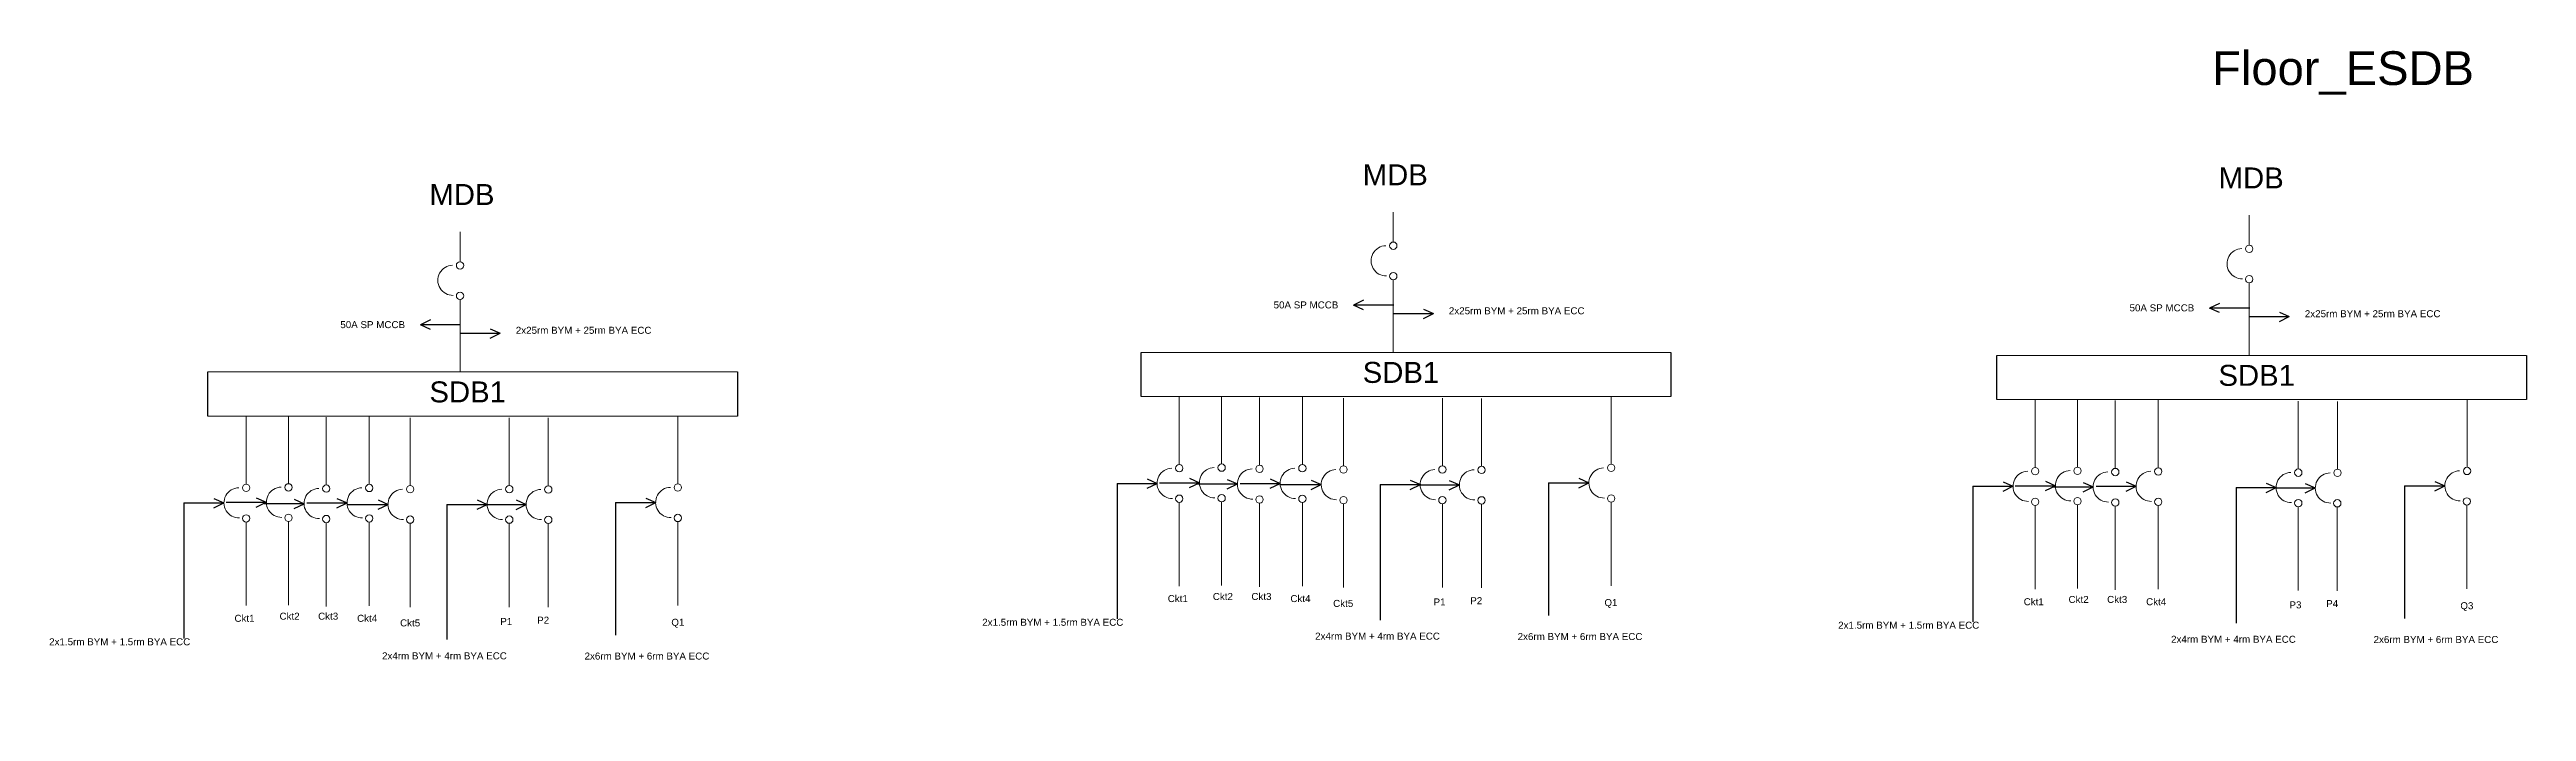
# Model space of a CAD drawing. Header units: inches. Extents: x -817 to 31714, y -1427 to 2018.
# Drawn here: x -817 to 10998, y -1427 to 1728 of the extents above; entities that cross this region are included whole.
import ezdxf

# ---------------------------------------------------------------- set-up
doc = ezdxf.new("R2010")
doc.units = ezdxf.units.IN
doc.header["$MEASUREMENT"] = 0
doc.layers.add('SBD', color=2, linetype='Continuous', lineweight=0)
doc.layers.add('Text', color=7, linetype='Continuous')
doc.styles.get("Standard").update_dxf_attribs({"font": 'arial.ttf'})

msp = doc.modelspace()

# ---------------------------------------------------------------- texts
at = {"color": 1}
for s, height, p in [('50A SP MCCB', 33.42, (5022, 494)), ('2x25rm BYM + 25rm BYA ECC', 33.42, (5858, 466)), ('50A SP MCCB', 33.42, (9105, 480)), ('2x25rm BYM + 25rm BYA ECC', 33.42, (9941, 452)), ('50A SP MCCB', 33.42, (570, 400)), ('2x25rm BYM + 25rm BYA ECC', 33.42, (1407, 373)), ('Ckt1', 33.4, (4517, -906)), ('Ckt2', 33.4, (4732, -896)), ('Ckt3', 33.4, (4916, -896)), ('Ckt4', 33.4, (5102, -906)), ('Ckt5', 33.4, (5306, -929)), ('P1', 33.4, (5785, -922)), ('P2', 33.4, (5960, -916)), ('Q1', 33.4, (6600, -925)), ('Ckt1', 33.4, (8600, -921)), ('Ckt2', 33.4, (8814, -910)), ('Ckt3', 33.4, (8998, -910)), ('Ckt4', 33.4, (9184, -921)), ('P3', 33.4, (9868, -936)), ('P4', 33.4, (10043, -930)), ('Q3', 33.4, (10683, -940)), ('Ckt1', 33.4, (65, -1000)), ('Ckt2', 33.4, (280, -990)), ('Ckt3', 33.4, (464, -990)), ('Ckt4', 33.4, (650, -1000)), ('Ckt5', 33.4, (855, -1022)), ('P1', 33.4, (1333, -1015)), ('P2', 33.4, (1509, -1009)), ('Q1', 33.4, (2149, -1019)), ('2x1.5rm BYM + 1.5rm BYA ECC', 33.42, (3632, -1019)), ('2x4rm BYM + 4rm BYA ECC', 33.42, (5220, -1085)), ('2x6rm BYM + 6rm BYA ECC', 33.42, (6186, -1087)), ('2x1.5rm BYM + 1.5rm BYA ECC', 33.42, (7715, -1033)), ('2x1.5rm BYM + 1.5rm BYA ECC', 33.42, (-819, -1112)), ('2x4rm BYM + 4rm BYA ECC', 33.42, (769, -1179)), ('2x6rm BYM + 6rm BYA ECC', 33.42, (1735, -1180)), ('2x4rm BYM + 4rm BYA ECC', 33.42, (9303, -1100)), ('2x6rm BYM + 6rm BYA ECC', 33.42, (10269, -1101))]:
    msp.add_text(s, height=height, dxfattribs=at).set_placement(p)
at = {"layer": 'SBD', "color": 1, "char_height": 100, "width": 160.22, "attachment_point": 1}
for s, insert in [('MDB', (995, 1087)), ('MDB', (5447, 1181)), ('MDB', (9530, 1166)), ('SDB1', (5447, 239)), ('SDB1', (995, 146)), ('SDB1', (9529, 225))]:
    msp.add_mtext(s, dxfattribs=dict(at, insert=insert))
at = {"layer": 'Text', "color": 1}
for s, height, p in [('Floor_ESDB', 160.9, (9499, 1559)), ('C4', 0.516, (4286, -1012)), ('C4', 0.516, (8369, -1026)), ('C4', 0.516, (-165, -1105)), ('C4', 0.516, (265, -1167)), ('C4', 0.516, (4717, -1074)), ('C4', 0.516, (8800, -1088)), ('C4', 0.516, (4532, -1223)), ('C4', 0.516, (8615, -1237)), ('C4', 0.516, (81, -1316)), ('C4', 0.516, (5249, -1334)), ('C4', 0.516, (9331, -1348)), ('C4', 0.516, (797, -1427))]:
    msp.add_text(s, height=height, dxfattribs=at).set_placement(p)

# ---------------------------------------------------------------- linework, layer by layer
at = {"color": 1}
for p, q in [((4275, -340), (4275, -986)), ((5530, -346), (5530, -992)), ((6334, -338), (6334, -970)), ((8358, -354), (8358, -1000)), ((10417, -352), (10417, -985)), ((-177, -433), (-177, -1079)), ((1078, -440), (1078, -1085)), ((1883, -431), (1883, -1064)), ((9613, -360), (9613, -1006))]:
    msp.add_line(p, q, dxfattribs=at)
at = {"layer": 'SBD', "color": 1}
for p, q in [((5593, 810), (5593, 953)), ((1141, 717), (1141, 859)), ((9676, 796), (9676, 939)), ((5593, 630), (5593, 284)), ((9676, 616), (9676, 270)), ((1141, 537), (1141, 191)), ((4572, -251), (4572, 73)), ((4774, -248), (4774, 75)), ((4955, -254), (4955, 69)), ((5159, -251), (5159, 72)), ((5355, -257), (5355, 66)), ((5827, -257), (5827, 66)), ((6014, -258), (6014, 65)), ((6632, -249), (6632, 74)), ((8655, -265), (8655, 58)), ((8857, -262), (8857, 61)), ((9037, -268), (9037, 55)), ((9242, -265), (9242, 58)), ((9910, -271), (9910, 52)), ((10097, -273), (10097, 51)), ((10715, -263), (10715, 60)), ((121, -344), (121, -21)), ((323, -341), (323, -18)), ((503, -347), (503, -24)), ((708, -344), (708, -21)), ((903, -350), (903, -27)), ((1376, -350), (1376, -27)), ((1562, -352), (1562, -28)), ((2180, -342), (2180, -19)), ((4572, -431), (4572, -830)), ((4774, -428), (4774, -827)), ((4955, -434), (4955, -833)), ((5159, -431), (5159, -830)), ((5355, -437), (5355, -836)), ((5827, -437), (5827, -836)), ((6014, -438), (6014, -838)), ((6632, -429), (6632, -828)), ((8655, -445), (8655, -844)), ((8857, -442), (8857, -841)), ((9037, -448), (9037, -848)), ((9242, -445), (9242, -845)), ((9910, -451), (9910, -851)), ((10096, -453), (10096, -852)), ((10714, -443), (10714, -843)), ((121, -524), (121, -923)), ((323, -521), (323, -921)), ((503, -528), (503, -927)), ((708, -524), (708, -924)), ((903, -531), (903, -930)), ((1376, -531), (1376, -930)), ((1562, -532), (1562, -931)), ((2180, -523), (2180, -922))]:
    msp.add_line(p, q, dxfattribs=at)
at = {"layer": 'SBD', "color": 1, "lineweight": 25, "ltscale": 10}
for p, q in [((5451, 533), (5403, 509)), ((5451, 488), (5403, 509)), ((5595, 509), (5404, 509)), ((5737, 491), (5785, 469)), ((9534, 518), (9486, 495)), ((9678, 495), (9486, 495)), ((9534, 474), (9486, 495)), ((9820, 476), (9867, 455)), ((1000, 439), (952, 416)), ((1144, 416), (952, 416)), ((1000, 394), (952, 416)), ((1141, 376), (1333, 376)), ((1285, 397), (1333, 376)), ((1285, 352), (1333, 376)), ((5593, 469), (5784, 469)), ((5737, 446), (5785, 469)), ((9676, 455), (9867, 455)), ((9820, 432), (9867, 455)), ((4390, 74), (4390, 284)), ((6916, 284), (6916, 74)), ((8472, 59), (8472, 270)), ((10998, 270), (10998, 59)), ((-62, -20), (-62, 191)), ((2464, 191), (2464, -20)), ((4275, -340), (4466, -340)), ((4419, -318), (4467, -340)), ((4419, -363), (4467, -340)), ((4477, -337), (4668, -337)), ((4621, -315), (4669, -337)), ((4621, -360), (4669, -337)), ((4657, -343), (4849, -343)), ((4801, -321), (4849, -343)), ((4801, -366), (4849, -343)), ((4862, -340), (5053, -340)), ((5006, -318), (5054, -340)), ((5006, -363), (5054, -340)), ((5057, -346), (5249, -346)), ((5201, -325), (5249, -346)), ((5201, -369), (5249, -346)), ((5530, -346), (5721, -346)), ((5674, -325), (5722, -346)), ((5674, -369), (5722, -346)), ((5716, -347), (5908, -347)), ((5860, -326), (5908, -347)), ((5860, -371), (5908, -347)), ((6334, -338), (6526, -338)), ((6478, -316), (6526, -338)), ((6478, -361), (6526, -338)), ((8358, -354), (8549, -354)), ((8502, -332), (8549, -354)), ((8502, -377), (8549, -354)), ((8560, -351), (8751, -351)), ((8704, -330), (8751, -351)), ((8704, -374), (8751, -351)), ((8884, -336), (8932, -357)), ((8945, -354), (9136, -354)), ((9089, -333), (9136, -354)), ((9089, -378), (9136, -354)), ((9757, -339), (9804, -360)), ((9943, -340), (9991, -362)), ((10417, -352), (10609, -352)), ((10561, -331), (10609, -352)), ((10561, -376), (10609, -352)), ((-177, -433), (15, -433)), ((-33, -412), (15, -433)), ((-33, -456), (15, -433)), ((25, -430), (217, -430)), ((169, -409), (217, -430)), ((169, -454), (217, -430)), ((206, -436), (397, -436)), ((350, -415), (397, -437)), ((350, -460), (397, -437)), ((410, -433), (602, -433)), ((554, -412), (602, -433)), ((554, -457), (602, -433)), ((606, -440), (797, -440)), ((750, -418), (798, -440)), ((750, -463), (798, -440)), ((1078, -440), (1270, -440)), ((1222, -418), (1270, -440)), ((1222, -463), (1270, -440)), ((1265, -441), (1456, -441)), ((1409, -419), (1457, -441)), ((1409, -464), (1457, -441)), ((1883, -431), (2074, -431)), ((2027, -410), (2075, -432)), ((2027, -455), (2075, -432)), ((8740, -357), (8931, -357)), ((8884, -381), (8932, -357)), ((9613, -360), (9804, -360)), ((9757, -384), (9804, -360)), ((9799, -362), (9991, -362)), ((9943, -385), (9991, -362))]:
    msp.add_line(p, q, dxfattribs=at)
at = {"layer": 'SBD', "color": 1}
for points in [[(4390, 284), (6916, 284)], [(8472, 270), (10998, 270)], [(-62, 191), (2464, 191)], [(6916, 74), (4390, 74)], [(10998, 59), (8472, 59)], [(2464, -20), (-62, -20)]]:
    msp.add_lwpolyline(points, dxfattribs=at)
for centre in [(1141, 699), (5593, 793), (9676, 778), (5593, 648), (9676, 633), (1141, 554), (121, -361), (323, -359), (503, -365), (708, -362), (903, -368), (1376, -368), (1562, -369), (2180, -360), (4572, -268), (4774, -265), (4955, -271), (5159, -268), (5355, -274), (5827, -274), (6014, -276), (6632, -266), (8655, -282), (8857, -280), (9037, -286), (9242, -283), (9910, -289), (10097, -290), (10715, -281), (4572, -413), (4774, -411), (4955, -417), (5159, -414), (5355, -420), (5827, -420), (6014, -421), (6632, -412), (8655, -428), (8857, -425), (9037, -431), (9242, -428), (9910, -434), (10096, -435), (10714, -426), (121, -507), (323, -504), (503, -510), (708, -507), (903, -513), (1376, -513), (1562, -514), (2180, -505)]:
    msp.add_circle(centre, 17.5, dxfattribs=at)
for centre in [(5559, 721), (9642, 707), (1107, 628), (4538, -340), (4740, -337), (4921, -343), (5125, -340), (5321, -346), (5793, -346), (5980, -347), (6598, -338), (8621, -354), (8823, -351), (9003, -357), (9208, -354), (9876, -360), (10063, -362), (10681, -352), (87, -433), (289, -430), (469, -436), (674, -433), (869, -440), (1342, -440), (1528, -441), (2146, -431)]:
    msp.add_arc(centre, 72, 91.3607, 271.3607, dxfattribs=at)

msp.set_redraw_order([(e.dxf.handle, doc.entitydb.next_handle()) for e in msp.query("TEXT MTEXT ATTDEF DIMENSION ARC_DIMENSION")])  # texts and dimensions are drawn at this point

doc.saveas('drawing.dxf')
